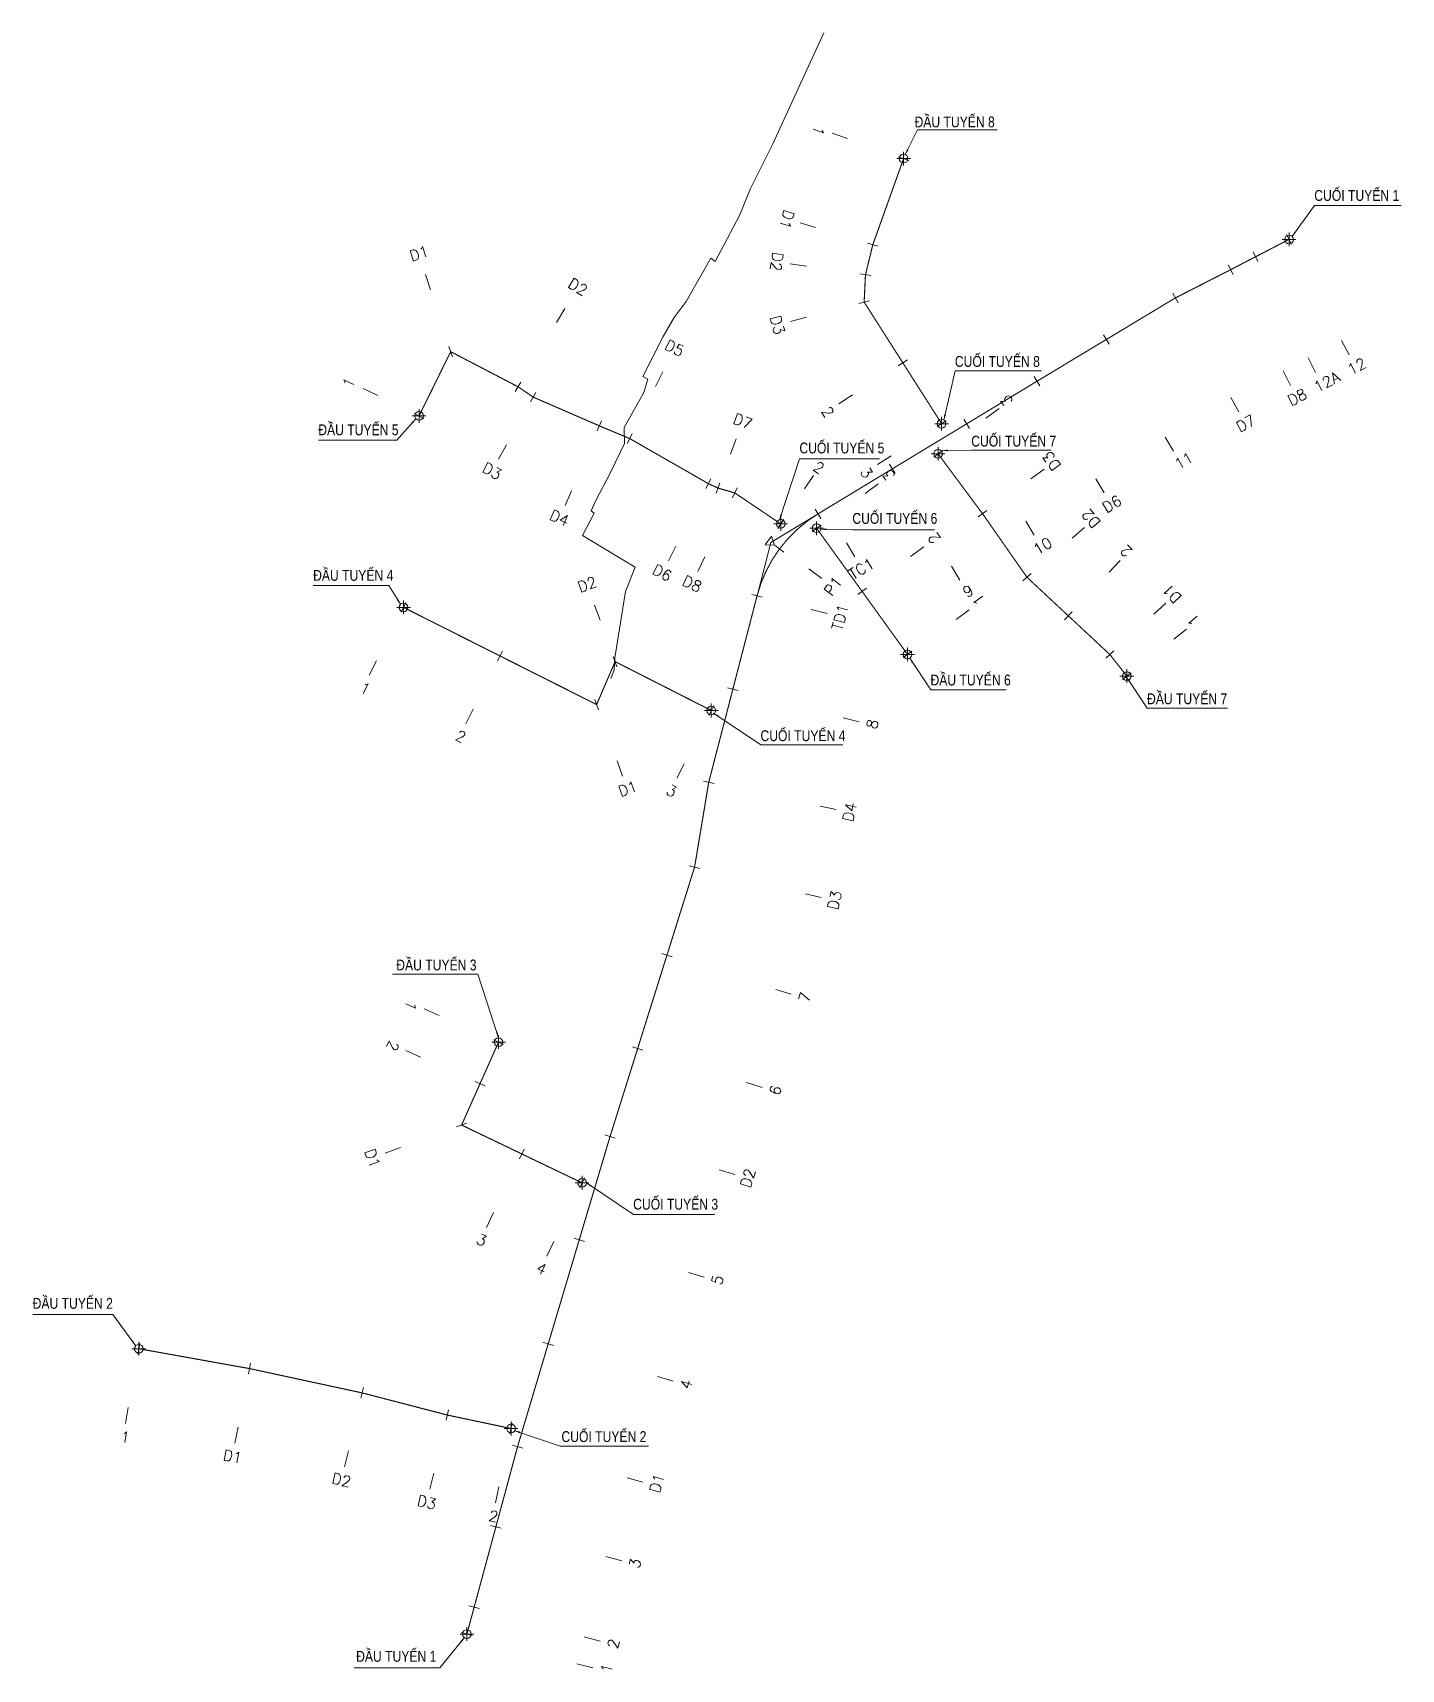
# Model space of a CAD drawing. Header units: metres. Extents: x 596935 to 599449, y 2303977 to 2305782.
# Drawn here: x 598669 to 598921, y 2305480.1 to 2305781.6 of the extents above; entities that cross this region are included whole.
import ezdxf

# ---------------------------------------------------------------- set-up
doc = ezdxf.new("R2010")
doc.units = ezdxf.units.M
doc.header["$MEASUREMENT"] = 0
doc.linetypes.add('CENTERX2', pattern=[4, 2.5, -0.5, 0.5, -0.5])
doc.linetypes.add('HIDDEN', pattern=[0.375, 0.25, -0.125])
for name, color, linetype, lineweight in [('LC Dim', 8, 'Continuous', 18), ('LC Khac', 4, 'Continuous', 9), ('LC MANH DUT', 35, 'HIDDEN', 5), ('LC Net thay', 7, 'Continuous', 25), ('LC Text2', 7, 'Continuous', 25), ('Level 46', 7, 'Continuous', 0)]:
    doc.layers.add(name, color=color, linetype=linetype, lineweight=lineweight)
doc.layers.add('TUYEN', color=7, linetype='Continuous')
doc.styles.add('T2', font='', dxfattribs={"width": 0.8})
doc.styles.add('TENCOC', font='Vnromanc.shx')
doc.styles.get('T2').set_extended_font_data('.VnArialH')
doc.dimstyles.get("Standard").update_dxf_attribs({"dimtxt": 0.18, "dimasz": 0.18, "dimexe": 0.18, "dimexo": 0.0625, "dimgap": 0.09, "dimtad": 0, "dimtih": 1, "dimtoh": 1, "dimdec": 4, "dimzin": 0, "dimdsep": 46, "dimtxsty": 'Standard', "dimcen": 0.09, "dimadec": 0, "dimazin": 0, "dimtfac": 1, "dimtdec": 4, "dimtofl": 0, "dimtmove": 0, "dimatfit": 3, "dimfxl": 1, "dimtolj": 1, "dimtzin": 0, "dimarcsym": 0})

# ---------------------------------------------------------------- blocks, each defined once
blk = doc.blocks.new('bu lon')
at = {"layer": 'LC Khac', "color": 9}
for p, q in [((0.79, 0), (-0.79, 0)), ((0, -0.79), (0, 0.79))]:
    blk.add_line(p, q, dxfattribs=at)
at = {"layer": 'LC Khac', "color": 7}
blk.add_circle((0, 0), 0.5, dxfattribs=at)
blk = doc.blocks.new('MM')
at = {"layer": 'LC Khac', "xscale": 2.289702860291335, "yscale": 2.289702860291335, "zscale": 2.289702860291335}
blk.add_blockref('bu lon', (0, 0), dxfattribs=at)
blk = doc.blocks.new('COCTRENTUYEN')
at = {"layer": 'LC Net thay', "lineweight": 0, "flags": 128}
blk.add_lwpolyline([(88.28, 223.51), (86.58, 222.46)], dxfattribs=at)
at = {"layer": 'TUYEN', "color": 1, "lineweight": 0}
for p, q in [((70.06, 275.52), (67.24, 276.53)), ((64.21, 259.12), (61.34, 259.98)), ((62.51, 252.03), (59.54, 252.46)), ((62.51, 242.58), (59.61, 241.81)), ((71, 228.28), (68.47, 226.67)), ((78.14, 217.07), (75.6, 215.46)), ((64.16, 207.24), (65.19, 205.53)), ((56.77, 200.52), (58.38, 199.33)), ((69.88, 201.01), (71.44, 198.45)), ((62.96, 196.26), (65.37, 194.47)), ((52.46, 191.52), (54.4, 191.02)), ((63.42, 188.78), (66.32, 188.02))]:
    blk.add_line(p, q, dxfattribs=at)
at = {"layer": 'TUYEN', "color": 2, "lineweight": 0}
for p, q in [((81.36, 271.48), (79.48, 272.15)), ((150.94, 257.83), (151.86, 256.05)), ((75.7, 255.67), (73.79, 256.24)), ((74.39, 250.3), (72.41, 250.59)), ((140.17, 252.24), (141.09, 250.46)), ((74.11, 245.65), (72.18, 245.14)), ((129.98, 247.03), (130.96, 245.28)), ((117.22, 239.35), (118.25, 237.63)), ((161.07, 238.3), (162.45, 235.64)), ((-3.3, 237.2), (-2.68, 235.3)), ((81.13, 234.72), (79.44, 233.65)), ((150.3, 232.71), (151.68, 230.05)), ((154.89, 235.09), (156.28, 232.43)), ((9.92, 230.64), (8.89, 228.93)), ((104.48, 231.68), (105.52, 229.97)), ((12.67, 228.76), (11.7, 227.01)), ((140.67, 227.8), (142.13, 225.18)), ((-9.71, 224.86), (-7.92, 223.97)), ((24.76, 223.52), (23.97, 221.68)), ((88.26, 223.51), (86.57, 222.44)), ((91.52, 223.82), (92.56, 222.11)), ((30.43, 221.14), (29.54, 219.34)), ((128.57, 220.5), (130.11, 217.93)), ((85.96, 216.84), (87.56, 218.04)), ((77.84, 215.53), (78.88, 213.82)), ((44.89, 212.85), (43.97, 211.07)), ((46.6, 212.06), (45.9, 210.19)), ((49.76, 211.14), (48.91, 209.33)), ((115.83, 212.83), (117.38, 210.26)), ((58.36, 205.35), (57.24, 203.69)), ((94.13, 205.84), (95.75, 207.01)), ((63.59, 203.12), (65.21, 204.29)), ((102.92, 205.01), (104.48, 202.44)), ((89.24, 196.72), (90.8, 194.15)), ((102.37, 194.05), (103.88, 195.36)), ((-11.22, 190.04), (-12.12, 188.25)), ((71.96, 191.51), (73.58, 192.68)), ((23.51, 189.58), (24.53, 186.76)), ((110.07, 186.85), (111.44, 188.31)), ((6.56, 181.08), (5.66, 179.29)), ((80.33, 179.89), (81.95, 181.06)), ((117.65, 179.78), (119.12, 181.13)), ((-16.62, 179.32), (-17.97, 176.64)), ((26.95, 180.09), (27.63, 178.21)), ((120.74, 175.86), (122.31, 177.1)), ((23.54, 172.17), (24.23, 170.29)), ((48.01, 174.34), (49.95, 173.84)), ((1.16, 170.36), (-0.19, 167.68)), ((45.46, 171.04), (44.55, 169.25)), ((69.31, 168.82), (72.22, 168.07)), ((27.65, 160.89), (28.68, 158.07)), ((40.02, 160.34), (38.66, 157.66)), ((43.55, 157.11), (45.51, 156.7)), ((65.07, 152.54), (68.01, 151.92)), ((40.95, 141.5), (42.89, 141.04)), ((62.35, 136.39), (65.26, 135.69)), ((35.88, 125.35), (37.79, 124.75)), ((56.87, 118.77), (59.74, 117.87)), ((6.75, 108.64), (4.92, 109.46)), ((30.49, 108.17), (32.4, 107.58)), ((3.34, 101), (1.52, 101.82)), ((51.49, 101.59), (54.35, 100.69)), ((-0.04, 94.11), (-1.92, 93.43)), ((25.4, 91.95), (27.32, 91.36)), ((10.55, 89.35), (9.68, 87.54)), ((46.44, 85.51), (49.31, 84.63)), ((21.64, 84.02), (20.77, 82.22)), ((19.73, 72.9), (21.64, 72.33)), ((40.81, 66.62), (43.69, 65.76)), ((-60.26, 53.55), (-60.61, 51.58)), ((14.01, 53.74), (15.93, 53.17)), ((-39.83, 49.89), (-40.21, 47.92)), ((-19.05, 45.39), (-19.51, 43.44)), ((35.1, 47.45), (37.97, 46.6)), ((-3.37, 41.31), (-3.83, 39.37)), ((8.33, 38.84), (7.92, 36.89)), ((8.37, 34.81), (10.3, 34.26)), ((29.54, 28.8), (32.42, 27.98)), ((4.37, 20.01), (6.3, 19.49)), ((25.61, 14.27), (28.51, 13.49)), ((0.37, 5.22), (2.31, 4.7)), ((-0.97, 0.26), (0.97, -0.26)), ((21.61, -0.52), (24.51, -1.3)), ((20.27, -5.48), (23.17, -6.26))]:
    blk.add_line(p, q, dxfattribs=at)
at = {"layer": 'TUYEN', "color": 5, "lineweight": 0}
for p, q in [((-7.65, 250.49), (-6.71, 247.64)), ((18.04, 244.18), (16.5, 241.61)), ((36.07, 232.54), (34.74, 229.86)), ((-19.1, 229.48), (-16.41, 228.15)), ((49.61, 220.17), (48.56, 217.36)), ((7.29, 219.08), (5.84, 216.46)), ((63.83, 213.44), (62.15, 210.96)), ((19.26, 210.64), (18.08, 207.89)), ((38.49, 200.39), (37.12, 197.72)), ((43.82, 198.46), (42.55, 195.74))]:
    blk.add_line(p, q, dxfattribs=at)
at = {"layer": 'TUYEN', "color": 3, "lineweight": 0}
for p, q in [((95.59, 224), (98, 225.78)), ((103.87, 212.85), (106.3, 214.6)), ((111.43, 201.91), (113.7, 203.88)), ((118.26, 195.62), (120.31, 197.81)), ((126.48, 187.9), (128.69, 189.94)), ((130.16, 183.29), (132.52, 185.15)), ((-5.13, 113.94), (-7.87, 115.16)), ((-8.53, 106.3), (-11.27, 107.52)), ((-12.24, 89.63), (-15.06, 88.6)), ((4.92, 77.63), (3.62, 74.92)), ((16.01, 72.3), (14.72, 69.6))]:
    blk.add_line(p, q, dxfattribs=at)
at = {"layer": 'TUYEN', "color": 6, "lineweight": 0}
for p, q in [((73.33, 210.14), (75.76, 211.89)), ((81.7, 198.52), (84.13, 200.27)), ((90.07, 186.9), (92.5, 188.66))]:
    blk.add_line(p, q, dxfattribs=at)
at = {"layer": 'TUYEN', "color": 4, "lineweight": 0}
for p, q in [((-62.37, 41.74), (-62.9, 38.78)), ((-42.15, 38.11), (-42.74, 35.17)), ((-21.83, 33.72), (-22.52, 30.8)), ((-6.12, 29.63), (-6.81, 26.71)), ((5.86, 27.1), (5.24, 24.17))]:
    blk.add_line(p, q, dxfattribs=at)
at = {"layer": 'TUYEN', "color": 1, "linetype": 'CENTERX2', "lineweight": 40, "const_width": 0.2}
for points in [[(80.42, 271.82), (74.74, 255.95), (73.4, 250.44), (73.15, 245.39), (87.42, 222.98), (73.15, 245.39), (87.42, 222.98)], [(-8.81, 224.42), (-2.99, 236.25), (9.41, 229.79), (12.18, 227.89), (24.36, 222.6), (29.99, 220.24), (44.43, 211.96), (46.25, 211.12), (49.33, 210.23), (57.8, 204.52)], [(121.53, 176.48), (118.39, 180.46), (103.13, 194.7), (94.94, 206.42), (86.76, 217.44)], [(81.14, 180.47), (64.4, 203.71)], [(-11.67, 189.14), (23.89, 171.23), (27.29, 179.15), (45.01, 170.14)], [(5.83, 109.05), (-0.98, 93.77), (21.21, 83.12)], [(-60.43, 52.56), (-40.02, 48.9), (-19.28, 44.42), (-3.6, 40.34), (8.13, 37.86)]]:
    blk.add_lwpolyline(points, dxfattribs=at)
blk.add_lwpolyline([(0, 0), (9.33, 34.54), (26.36, 91.65), (41.92, 141.27), (44.53, 156.91), (53.43, 191.27, -0.195591), (64.67, 206.38), (105, 230.82), (130.47, 246.16), (140.63, 251.35), (151.4, 256.94)], format="xyb", dxfattribs=at)
at = {"layer": 'TUYEN', "color": 2, "lineweight": 0, "flags": 128}
blk.add_lwpolyline([(144.76, 254.62), (145.68, 252.85)], dxfattribs=at)
at = {"layer": 'TUYEN', "color": 1, "lineweight": 0}
blk.add_lwpolyline([(53.43, 191.27), (55.98, 201.11), (64.67, 206.38)], dxfattribs=at)
blk.add_lwpolyline([(54.92, 200.66), (56.11, 202.26), (56.67, 200.6)], close=True, dxfattribs=at)
at = {"layer": 'LC MANH DUT', "xscale": 0.6987324145411622, "yscale": 0.6987324145411622, "zscale": 0.6987324145411622, "rotation": 359.999216292062}
for p in [(80.42, 271.82, 0), (151.4, 256.94, 0), (-8.81, 224.42), (87.42, 222.98, 0), (86.76, 217.44, 0), (57.8, 204.52), (64.4, 203.71, 0), (-11.67, 189.14), (81.14, 180.47, 0), (121.53, 176.48, 0), (45.01, 170.14), (5.83, 109.05), (21.21, 83.12), (-60.43, 52.56), (8.13, 37.86), (0, 0)]:
    blk.add_blockref('MM', p, dxfattribs=at)
at = {"layer": 'LC Text2', "style": 'T2', "width": 0.8}
for s, rotation, p in [('®Çu tuyÕn 8', 0.0008, (82.43, 277.58)), ('cuèi tuyÕn 1', 0.0008, (156.05, 264.03, 0)), ('cuèi tuyÕn 8', 0.0008, (89.86, 233.45, 0)), ('®Çu tuyÕn 5', 0.0008, (-27.37, 220.85, 0)), ('cuèi tuyÕn 5', 0.0008, (61.23, 217.51, 0)), ('cuèi tuyÕn 7', 0.0008, (92.88, 218.77, 0)), ('cuèi tuyÕn 6', 0.0008, (70.98, 204.53, 0)), ('®Çu tuyÕn 4', 0.0008, (-28.32, 194.04, 0)), ('®Çu tuyÕn 6', 0.0008, (85.37, 174.76)), ('®Çu tuyÕn 7', 0.0008, (125.24, 171.3, 0)), ('cuèi tuyÕn 4', 0.0008, (54.06, 164.5, 0)), ('®Çu tuyÕn 3', 359.9992, (-13.01, 122.26, 0)), ('cuèi tuyÕn 3', 0.0008, (30.62, 78.19, 0)), ('®Çu tuyÕn 2', 0.0008, (-79.97, 59.92, 0)), ('cuèi tuyÕn 2', 0.0008, (17.41, 35.37, 0)), ('®Çu tuyÕn 1', 0.0008, (-20.4, -5.11, 0))]:
    blk.add_text(s, height=2, rotation=rotation, dxfattribs=at).set_placement(p)
at = {"layer": 'TUYEN', "color": 1, "lineweight": 0, "style": 'TENCOC'}
for s, rotation, p in [('1', 250.3188, (64.09, 278.11)), ('D1', 253.2893, (58.46, 262.58)), ('D2', 261.7124, (56.33, 254.71)), ('D3', 284.8195, (55.78, 242.62)), ('2', 302.4739, (65.16, 225.35)), ('3', 302.4739, (72.29, 214.14)), ('TC1', 31.2177, (71.09, 194.14)), ('P1', 53.3514, (67.18, 191.05)), ('TD1', 75.485, (69.08, 184.7))]:
    blk.add_text(s, height=2, rotation=rotation, dxfattribs=at).set_placement(p)
at = {"layer": 'TUYEN', "color": 5, "lineweight": 0, "style": 'TENCOC'}
for s, rotation, p in [('D1', 18.1191, (-10.17, 252.85)), ('D2', 329.0354, (18.42, 248.23)), ('D5', 333.6958, (36.21, 236.82)), ('1', 63.7887, (-21.27, 229.33)), ('D7', 339.664, (48.81, 223.1)), ('D3', 331.0813, (2.61, 214.24)), ('2', 325.9693, (63.52, 214.54)), ('D4', 336.886, (15.04, 205.38)), ('D6', 332.8061, (33.95, 195.42)), ('D8', 334.9231, (39.47, 193.32))]:
    blk.add_text(s, height=2, rotation=rotation, dxfattribs=at).set_placement(p)
at = {"layer": 'TUYEN', "color": 2, "lineweight": 0, "style": 'TENCOC'}
for s, rotation, p in [('12A', 27.4316, (156.62, 228.67)), ('12', 27.4316, (162.8, 231.87)), ('D8', 27.4316, (151.82, 226.17)), ('D7', 29.0645, (142.37, 221.31)), ('11', 31.0494, (131.06, 214.41)), ('D6', 31.0494, (117.8, 206.43)), ('10', 31.2177, (105.07, 198.71)), ('D2', 19.9039, (20.82, 191.83)), ('9', 31.2177, (92.08, 190.84)), ('1', 333.2602, (-19.93, 173.71)), ('2', 333.2602, (-2.36, 164.86)), ('8', 75.485, (75.44, 166.55)), ('D1', 20.0061, (28.31, 154.21)), ('3', 333.0559, (36.48, 154.85)), ('D4', 78.0033, (71.08, 149.51)), ('D3', 76.554, (68.28, 133.25)), ('7', 72.5865, (62.88, 116.18)), ('6', 72.5865, (57.5, 99.05)), ('D2', 72.9937, (52.17, 82.02)), ('5', 73.401, (46.85, 64.12)), ('4', 73.401, (41.12, 44.91)), ('D1', 74.1382, (35.45, 25.83)), ('3', 74.8754, (31.71, 11.93)), ('2', 74.8754, (27.71, -2.86)), ('1', 74.8754, (26.49, -7.41))]:
    blk.add_text(s, height=2, rotation=rotation, dxfattribs=at).set_placement(p)
at = {"layer": 'TUYEN', "color": 3, "lineweight": 0, "style": 'TENCOC'}
for s, rotation, p in [('3', 126.5912, (100.71, 227.17)), ('D3', 125.7632, (109.51, 215.28)), ('D2', 130.9518, (116.83, 204.85)), ('2', 136.9685, (122.72, 199.66)), ('D1', 132.6225, (131.74, 191.05)), ('1', 128.2765, (135.07, 186.76)), ('1', 245.9737, (-10.89, 116.98)), ('2', 245.9737, (-14.2, 109.55)), ('D1', 290.1681, (-18.92, 88.96)), ('3', 334.3625, (1.51, 72.06)), ('4', 334.3625, (12.52, 66.77))]:
    blk.add_text(s, height=2, rotation=rotation, dxfattribs=at).set_placement(p)
at = {"layer": 'TUYEN', "color": 6, "lineweight": 0, "style": 'TENCOC'}
for s, p in [('3', (78.99, 213.4)), ('2', (87.36, 201.78)), ('1', (95.53, 190.43))]:
    blk.add_text(s, height=2, rotation=125.7706, dxfattribs=at).set_placement(p)
at = {"layer": 'TUYEN', "color": 4, "lineweight": 0, "style": 'TENCOC'}
for s, rotation, p in [('1', 349.8332, (-63.94, 35.42)), ('D1', 348.8133, (-45.05, 32.06)), ('D2', 346.6036, (-25.05, 27.8)), ('D3', 346.7523, (-9.33, 23.71)), ('2', 348.0908, (3.86, 20.88))]:
    blk.add_text(s, height=2, rotation=rotation, dxfattribs=at).set_placement(p)
at = {"layer": 'LC Dim', "lineweight": 0}
for points in [[(80.73, 272.56, 0), (82.98, 277.14, 0), (97.62, 277.14, 0)], [(151.92, 257.43, 0), (156.1, 263.18, 0), (172.06, 263.18, 0)], [(87.82, 223.66), (89.9, 232.7), (105.84, 232.7)], [(-9.42, 223.89), (-12.88, 219.92), (-27.35, 219.92)], [(87.56, 218.04), (92.93, 218.11), (107.6, 218.11)], [(57.56, 205.28), (61.27, 216.5), (75.98, 216.5)], [(65.19, 203.55), (71.02, 203.42), (86.08, 203.42)], [(-12.22, 189.72), (-14.36, 193.16), (-28.3, 193.16)], [(81.54, 179.78, 0), (85.42, 173.96, 0), (99.3, 173.96, 0)], [(121.41, 176.41), (125.29, 170.6), (140.09, 170.6)], [(45.44, 169.66), (54.1, 163.8), (69.21, 163.8)], [(5.83, 109.85), (2.03, 121.58), (-13.72, 121.58)], [(22.01, 83.12, 0), (30.67, 77.26, 0), (45.59, 77.26, 0)], [(-61, 53.14), (-65.18, 58.89), (-79.95, 58.89)], [(8.82, 37.46, 0), (17.16, 34.58, 0), (33.42, 34.58, 0)], [(-0.46, -0.65, 0), (-4.96, -6.24, 0), (-20.75, -6.24, 0)]]:
    blk.add_leader(points, dimstyle='Standard', override={"dimasz": 1, "dimgap": 0.09, "dimtad": 0, "dimdsep": 0, "dimtix": 1, "dimlwd": 0, "dimlwe": 0}, dxfattribs=at)

msp = doc.modelspace()

# ---------------------------------------------------------------- linework, layer by layer
at = {"layer": 'Level 46', "color": 1, "linetype": 'Continuous', "lineweight": 0, "ltscale": 2, "flags": 128}
msp.add_lwpolyline([(598775.449, 2305662.568), (598776.089, 2305664.148), (598776.229, 2305666.368), (598778.179, 2305678.618), (598779.959, 2305683.108), (598770.269, 2305688.908), (598772.379, 2305693.058), (598771.869, 2305693.458), (598772.579, 2305695.138), (598775.469, 2305700.688), (598778.009, 2305705.908), (598777.939, 2305708.838), (598781.549, 2305715.308), (598782.279, 2305717.728), (598781.339, 2305718.208), (598785.139, 2305725.608), (598787.129, 2305729.098), (598789.329, 2305732.018), (598793.899, 2305740.038), (598794.659, 2305739.408), (598799.189, 2305747.878), (598801.219, 2305752.858), (598805.329, 2305761.118), (598809.439, 2305770.048), (598814.729, 2305781.561)], dxfattribs=at)

# ---------------------------------------------------------------- block references
at = {"layer": 'LC Text2', "linetype": 'Continuous', "lineweight": 0}
msp.add_blockref('COCTRENTUYEN', (598748.971, 2305486.548), dxfattribs=at)

doc.saveas('drawing.dxf')
